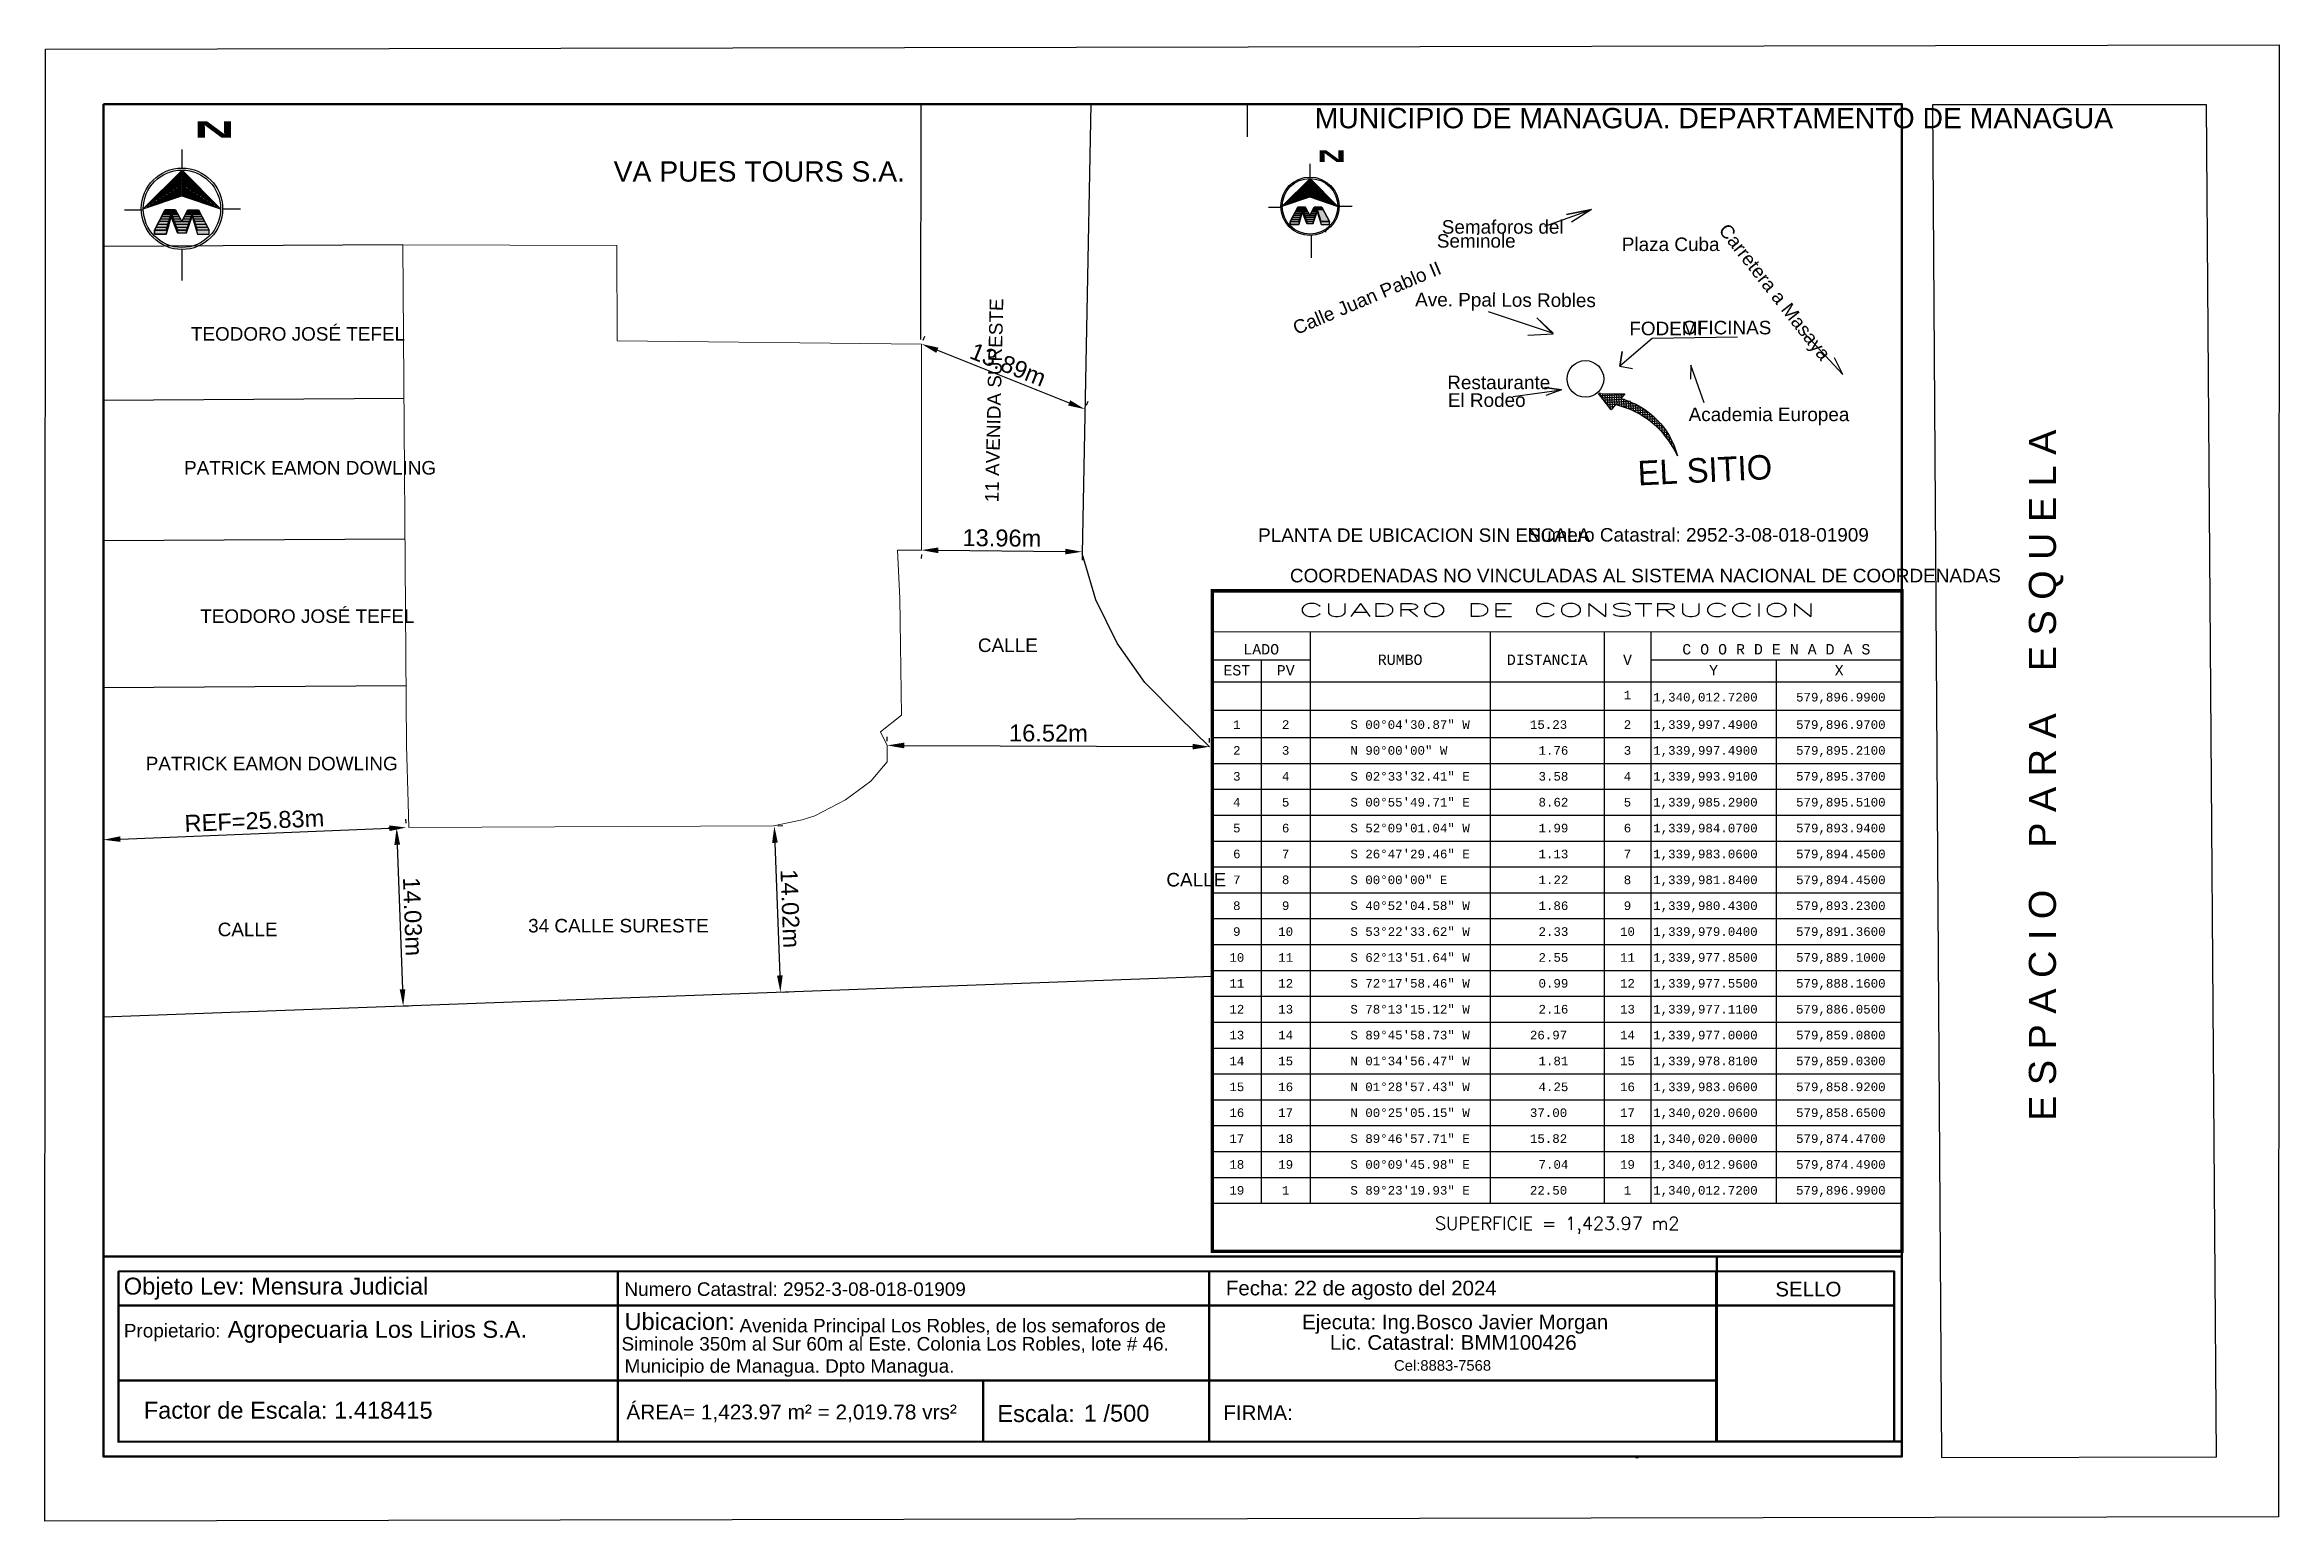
# Model space of a CAD drawing. Header units: millimetres. Extents: x 607619 to 1211550, y 1310734 to 2622648.
# Drawn here: x 609819.4 to 610149.8, y 1310735.2 to 1310953.4 of the extents above; entities that cross this region are included whole.
import ezdxf
from ezdxf.enums import TextEntityAlignment as Align

# ---------------------------------------------------------------- set-up
doc = ezdxf.new("R2010")
doc.units = ezdxf.units.MM
doc.header["$PDMODE"] = 32
doc.header["$PDSIZE"] = 0.3
for name, color, linetype in [('CVL_CUADCON', 1, 'Continuous'), ('CVL_CUADCON_LIN', 8, 'Continuous'), ('CVL_CUADCON_TIT', 1, 'Continuous'), ('CVL_CUADCON_TX', 2, 'Continuous'), ('NORTE', 7, 'Continuous'), ('TEXTOS', 2, 'Continuous')]:
    doc.layers.add(name, color=color, linetype=linetype)
doc.styles.add('HECTOR LOPEZ', font='arial.ttf')
doc.styles.add('HUECA1', font='HUECA1.shx')
doc.styles.add('LOPEZ', font='TCCM____.TTF')
doc.styles.add('MONOTXT4', font='MONOTXT4.shx')
doc.styles.get("Standard").update_dxf_attribs({"font": 'arial.ttf'})
doc.styles.add('Style-ENGINEERING', font='ENGINEERING.shx')
doc.dimstyles.new('ISO-25', dxfattribs={"dimtxt": 2.5, "dimasz": 2.5, "dimexe": 1.25, "dimexo": 0.625, "dimtad": 1, "dimtxsty": 'Standard', "dimcen": 2.5, "dimadec": 0, "dimazin": 0, "dimtfac": 1, "dimtmove": 0, "dimatfit": 3, "dimfxl": 1, "dimarcsym": 0})

msp = doc.modelspace()

# ---------------------------------------------------------------- texts
at = {"color": 7, "lineweight": 50}
for s, p in [(' MUNICIPIO DE MANAGUA. DEPARTAMENTO DE MANAGUA', (610006.014, 1310941.044)), ('VA PUES TOURS S.A.', (609903.546, 1310933.161))]:
    msp.add_text(s, height=3, dxfattribs=at).set_placement(p)
at = {"color": 7, "lineweight": 53}
for s, p in [('Seminole', (610025.249, 1310923.4)), ('Semaforos del', (610025.977, 1310925.465)), ('Plaza Cuba', (610052.596, 1310922.898)), ('TEODORO JOSÉ TEFEL', (609841.054, 1310909.655)), ('FODEMI', (610053.701, 1310910.459)), ('OFICINAS', (610061.505, 1310910.586)), ('Restaurante ', (610026.792, 1310902.487)), ('El Rodeo ', (610026.88, 1310899.871)), ('Academia Europea', (610062.471, 1310897.763)), ('PATRICK EAMON DOWLING', (609840.05, 1310889.87)), ('TEODORO JOSÉ TEFEL', (609842.433, 1310867.942)), ('CALLE', (609957.405, 1310863.644)), ('PATRICK EAMON DOWLING', (609834.375, 1310846.158)), ('CALLE', (609985.263, 1310828.996)), ('CALLE', (609845.018, 1310821.647)), ('34 CALLE SURESTE', (609890.909, 1310822.2))]:
    msp.add_text(s, height=2, dxfattribs=at).set_placement(p)
for s, rotation, p in [('Carretera a Masaya', 308.19226, (610066.797, 1310925.948)), ('Calle Juan Pablo II', 22.88593, (610004.5, 1310910.486)), ('11 AVENIDA SURESTE', 88.63778, (609960.444, 1310885.759)), ('Ave. Ppal Los Robles', 359.71055, (610022.041, 1310914.742))]:
    msp.add_text(s, height=2, rotation=rotation, dxfattribs=at).set_placement(p)
at = {"color": 5, "lineweight": 25, "style": 'LOPEZ'}
msp.add_text('EL SITIO', height=3.6168, rotation=2.76054, dxfattribs=at).set_placement((610055.028, 1310888.254))
msp.add_text('PLANTA DE UBICACION SIN ESCALA', height=2).set_placement((609998.832, 1310879.915))
at = {"color": 7, "lineweight": 50, "style": 'HECTOR LOPEZ'}
for s, height, p in [('Numero Catastral: 2952-3-08-018-01909', 2, (610038.638, 1310879.961)), ('Objeto Lev: Mensura Judicial', 2.5, (609831.129, 1310768.686)), ('Numero Catastral: 2952-3-08-018-01909', 2, (609905.143, 1310768.492)), ('Ubicacion:', 2.5, (609905.154, 1310763.457)), ('Propietario:', 2, (609831.149, 1310762.358)), ('Agropecuaria Los Lirios S.A.', 2.5, (609846.488, 1310762.301)), ('Siminole 350m al Sur 60m al Este. Colonia Los Robles, lote # 46.', 2, (609904.716, 1310760.413)), ('Avenida Principal Los Robles, de los semaforos de ', 2, (609922.155, 1310763.1)), ('Municipio de Managua. Dpto Managua.', 2, (609905.167, 1310757.137)), ('Factor de Escala: 1.418415', 2.5, (609834.084, 1310750.348)), ('ÁREA= 1,423.97 m² = 2,019.78 vrs² ', 2.2, (609905.435, 1310750.23)), ('Escala:', 2.5, (609960.268, 1310749.851)), ('1 /500', 2.5, (609973.05, 1310749.906))]:
    msp.add_text(s, height=height, dxfattribs=at).set_placement(p)
at = {"color": 5}
msp.add_text('COORDENADAS NO VINCULADAS AL SISTEMA NACIONAL DE COORDENADAS', height=2, dxfattribs=at).set_placement((610003.534, 1310873.94))
at = {"color": 18, "lineweight": 25, "true_color": 0x000000, "attachment_point": 1}
for insert, char_height, width in [((609810.482, 1310942.063), 2.41527, 102.41434), ((609985.199, 1310937.794, -0.003), 1.73593, 73.60837)]:
    msp.add_mtext('                            {\\fBaskerville Old Face|b1|i0|c0|p18;\\W2.6;\\T2.05; N}', dxfattribs=dict(at, insert=insert, char_height=char_height, width=width))
at = {"color": 7, "lineweight": 50, "insert": (610112.772, 1310770.215, -17.65), "char_height": 4, "width": 130.54939, "attachment_point": 1, "rotation": 90, "style": 'Style-ENGINEERING'}
msp.add_mtext('\\pi24.14048,t56.88384;{\\fArial|b0|i0|c0|p34;E S P A C I O    P A R A    E S Q U E L A}', dxfattribs=at)
at = {"char_height": 2.16652, "width": 84.89735, "attachment_point": 1, "style": 'Style-ENGINEERING'}
for s, insert in [('{\\fArial|b0|i0|c0|p34;Fecha: 22 de agosto del 2024}', (609994.059, 1310770.732)), ('{\\fArial|b0|i0|c0|p34;SELLO}', (610075.293, 1310770.58)), ('{\\fArial|b0|i0|c0|p34;Ejecuta: Ing.Bosco Javier Morgan}', (610005.327, 1310765.717)), ('{\\fArial|b0|i0|c0|p34;Lic. Catastral: BMM100426}', (610009.428, 1310762.69)), ('{\\fArial|b0|i0|c0|p34;FIRMA:}', (609993.698, 1310752.317))]:
    msp.add_mtext(s, dxfattribs=dict(at, insert=insert))
at = {"color": 5, "insert": (610018.919, 1310758.995), "char_height": 1.56559, "width": 84.89735, "attachment_point": 1, "style": 'Style-ENGINEERING'}
msp.add_mtext('{\\fArial|b0|i0|c0|p34;Cel:8883-7568}', dxfattribs=at)
at = {"layer": 'CVL_CUADCON_TIT', "color": 7, "ltscale": 0.5, "style": 'HUECA1', "width": 1.912579}
msp.add_text('CUADRO DE CONSTRUCCION', height=1.91201, dxfattribs=at).set_placement((610004.817, 1310868.892), (610081.263, 1310868.892), align=Align.FIT)
at = {"layer": 'CVL_CUADCON_TIT', "color": 7, "ltscale": 0.5, "style": 'MONOTXT4'}
for s, height, p in [('EST', 1.5296, (609995.677, 1310860.181)), ('LADO', 1.5296, (609999.285, 1310863.286)), ('PV', 1.5296, (610002.905, 1310860.181)), ('C O O R D E N A D A S', 1.52961, (610075.434, 1310863.286)), ('Y', 1.53, (610066.154, 1310860.181)), ('X', 1.53, (610084.726, 1310860.181))]:
    msp.add_text(s, height=height, dxfattribs=at).set_placement(p, align=Align.CENTER)
at = {"layer": 'CVL_CUADCON_TIT', "color": 7, "ltscale": 0.5}
for s, height, style, p in [('RUMBO', 1.5296, 'MONOTXT4', (610019.82, 1310862.506)), ('DISTANCIA', 1.5296, 'MONOTXT4', (610041.553, 1310862.506)), ('V', 1.53, 'MONOTXT4', (610053.433, 1310862.506)), ('SUPERFICIE = 1,423.97 m2', 1.91201, 'HUECA1', (610043.04, 1310778.904))]:
    msp.add_text(s, height=height, dxfattribs=dict(at, style=style)).set_placement(p, align=Align.MIDDLE)
at = {"layer": 'CVL_CUADCON_TX', "color": 7, "ltscale": 0.5, "style": 'MONOTXT4'}
for s, height, p in [('1', 1.275, (610053.428, 1310856.653)), ('1', 1.275, (609995.677, 1310852.283)), ('2', 1.275, (610002.898, 1310852.283)), ('2', 1.275, (610053.428, 1310852.283)), ('2', 1.275, (609995.677, 1310848.459)), ('3', 1.275, (610002.898, 1310848.459)), ('3', 1.275, (610053.428, 1310848.459)), ('3', 1.275, (609995.677, 1310844.635)), ('4', 1.275, (610002.898, 1310844.635)), ('4', 1.275, (610053.428, 1310844.635)), ('4', 1.275, (609995.677, 1310840.811)), ('5', 1.275, (610002.898, 1310840.811)), ('5', 1.275, (610053.428, 1310840.811)), ('5', 1.275, (609995.677, 1310836.987)), ('6', 1.275, (610002.898, 1310836.987)), ('6', 1.275, (610053.428, 1310836.987)), ('6', 1.275, (609995.677, 1310833.163)), ('7', 1.275, (610002.898, 1310833.163)), ('7', 1.275, (610053.428, 1310833.163)), ('7', 1.275, (609995.677, 1310829.339)), ('8', 1.275, (610002.898, 1310829.339)), ('8', 1.275, (610053.428, 1310829.339)), ('8', 1.275, (609995.677, 1310825.515)), ('9', 1.275, (610002.898, 1310825.515)), ('9', 1.275, (610053.428, 1310825.515)), ('9', 1.275, (609995.677, 1310821.691)), ('10', 1.2747, (610002.898, 1310821.691)), ('10', 1.2747, (610053.428, 1310821.691)), ('10', 1.2747, (609995.677, 1310817.867)), ('11', 1.2747, (610002.898, 1310817.867)), ('11', 1.2747, (610053.428, 1310817.867)), ('11', 1.2747, (609995.677, 1310814.043)), ('12', 1.2747, (610002.898, 1310814.043)), ('12', 1.2747, (610053.428, 1310814.043)), ('12', 1.2747, (609995.677, 1310810.219)), ('13', 1.2747, (610002.898, 1310810.219)), ('13', 1.2747, (610053.428, 1310810.219)), ('13', 1.2747, (609995.677, 1310806.395)), ('14', 1.2747, (610002.898, 1310806.395)), ('14', 1.2747, (610053.428, 1310806.395)), ('14', 1.2747, (609995.677, 1310802.571)), ('15', 1.2747, (610002.898, 1310802.571)), ('15', 1.2747, (610053.428, 1310802.571)), ('15', 1.2747, (609995.677, 1310798.747)), ('16', 1.2747, (610002.898, 1310798.747)), ('16', 1.2747, (610053.428, 1310798.747)), ('16', 1.2747, (609995.677, 1310794.923)), ('17', 1.2747, (610002.898, 1310794.923)), ('17', 1.2747, (610053.428, 1310794.923)), ('17', 1.2747, (609995.677, 1310791.099)), ('18', 1.2747, (610002.898, 1310791.099)), ('18', 1.2747, (610053.428, 1310791.099)), ('18', 1.2747, (609995.677, 1310787.275)), ('19', 1.2747, (610002.898, 1310787.275)), ('19', 1.2747, (610053.428, 1310787.275)), ('19', 1.2747, (609995.677, 1310783.451)), ('1', 1.275, (610002.898, 1310783.451)), ('1', 1.275, (610053.428, 1310783.451))]:
    msp.add_text(s, height=height, dxfattribs=at).set_placement(p, align=Align.CENTER)
for s, height, p in [('1,340,012.7200', 1.27468, (610057.232, 1310856.334)), ('579,896.9900', 1.27468, (610078.353, 1310856.334)), ('S 00%%d04\'30.87" W', 1.27468, (610012.465, 1310852.283)), ('15.23', 1.2747, (610039.004, 1310852.283)), ('1,339,997.4900', 1.27468, (610057.232, 1310852.283)), ('579,896.9700', 1.27468, (610078.353, 1310852.283)), ('N 90%%d00\'00" W', 1.27468, (610012.465, 1310848.459)), ('1.76', 1.2747, (610040.278, 1310848.459)), ('1,339,997.4900', 1.27468, (610057.232, 1310848.459)), ('579,895.2100', 1.27468, (610078.353, 1310848.459)), ('S 02%%d33\'32.41" E', 1.27468, (610012.465, 1310844.635)), ('3.58', 1.2747, (610040.278, 1310844.635)), ('1,339,993.9100', 1.27468, (610057.232, 1310844.635)), ('579,895.3700', 1.27468, (610078.353, 1310844.635)), ('S 00%%d55\'49.71" E', 1.27468, (610012.465, 1310840.811)), ('8.62', 1.2747, (610040.278, 1310840.811)), ('1,339,985.2900', 1.27468, (610057.232, 1310840.811)), ('579,895.5100', 1.27468, (610078.353, 1310840.811)), ('S 52%%d09\'01.04" W', 1.27468, (610012.465, 1310836.987)), ('1.99', 1.2747, (610040.278, 1310836.987)), ('1,339,984.0700', 1.27468, (610057.232, 1310836.987)), ('579,893.9400', 1.27468, (610078.353, 1310836.987)), ('S 26%%d47\'29.46" E', 1.27468, (610012.465, 1310833.163)), ('1.13', 1.2747, (610040.278, 1310833.163)), ('1,339,983.0600', 1.27468, (610057.232, 1310833.163)), ('579,894.4500', 1.27468, (610078.353, 1310833.163)), ('S 00%%d00\'00" E', 1.27468, (610012.465, 1310829.339)), ('1.22', 1.2747, (610040.278, 1310829.339)), ('1,339,981.8400', 1.27468, (610057.232, 1310829.339)), ('579,894.4500', 1.27468, (610078.353, 1310829.339)), ('S 40%%d52\'04.58" W', 1.27468, (610012.465, 1310825.515)), ('1.86', 1.2747, (610040.278, 1310825.515)), ('1,339,980.4300', 1.27468, (610057.232, 1310825.515)), ('579,893.2300', 1.27468, (610078.353, 1310825.515)), ('S 53%%d22\'33.62" W', 1.27468, (610012.465, 1310821.691)), ('2.33', 1.2747, (610040.278, 1310821.691)), ('1,339,979.0400', 1.27468, (610057.232, 1310821.691)), ('579,891.3600', 1.27468, (610078.353, 1310821.691)), ('S 62%%d13\'51.64" W', 1.27468, (610012.465, 1310817.867)), ('2.55', 1.2747, (610040.278, 1310817.867)), ('1,339,977.8500', 1.27468, (610057.232, 1310817.867)), ('579,889.1000', 1.27468, (610078.353, 1310817.867)), ('S 72%%d17\'58.46" W', 1.27468, (610012.465, 1310814.043)), ('0.99', 1.2747, (610040.278, 1310814.043)), ('1,339,977.5500', 1.27468, (610057.232, 1310814.043)), ('579,888.1600', 1.27468, (610078.353, 1310814.043)), ('S 78%%d13\'15.12" W', 1.27468, (610012.465, 1310810.219)), ('2.16', 1.2747, (610040.278, 1310810.219)), ('1,339,977.1100', 1.27468, (610057.232, 1310810.219)), ('579,886.0500', 1.27468, (610078.353, 1310810.219)), ('S 89%%d45\'58.73" W', 1.27468, (610012.465, 1310806.395)), ('26.97', 1.2747, (610039.004, 1310806.395)), ('1,339,977.0000', 1.27468, (610057.232, 1310806.395)), ('579,859.0800', 1.27468, (610078.353, 1310806.395)), ('N 01%%d34\'56.47" W', 1.27468, (610012.465, 1310802.571)), ('1.81', 1.2747, (610040.278, 1310802.571)), ('1,339,978.8100', 1.27468, (610057.232, 1310802.571)), ('579,859.0300', 1.27468, (610078.353, 1310802.571)), ('N 01%%d28\'57.43" W', 1.27468, (610012.465, 1310798.747)), ('4.25', 1.2747, (610040.278, 1310798.747)), ('1,339,983.0600', 1.27468, (610057.232, 1310798.747)), ('579,858.9200', 1.27468, (610078.353, 1310798.747)), ('N 00%%d25\'05.15" W', 1.27468, (610012.465, 1310794.923)), ('37.00', 1.2747, (610039.004, 1310794.923)), ('1,340,020.0600', 1.27468, (610057.232, 1310794.923)), ('579,858.6500', 1.27468, (610078.353, 1310794.923)), ('S 89%%d46\'57.71" E', 1.27468, (610012.465, 1310791.099)), ('15.82', 1.2747, (610039.004, 1310791.099)), ('1,340,020.0000', 1.27468, (610057.232, 1310791.099)), ('579,874.4700', 1.27468, (610078.353, 1310791.099)), ('S 00%%d09\'45.98" E', 1.27468, (610012.465, 1310787.275)), ('7.04', 1.2747, (610040.278, 1310787.275)), ('1,340,012.9600', 1.27468, (610057.232, 1310787.275)), ('579,874.4900', 1.27468, (610078.353, 1310787.275)), ('S 89%%d23\'19.93" E', 1.27468, (610012.465, 1310783.451)), ('22.50', 1.2747, (610039.004, 1310783.451)), ('1,340,012.7200', 1.27468, (610057.232, 1310783.451)), ('579,896.9900', 1.27468, (610078.353, 1310783.451))]:
    msp.add_text(s, height=height, dxfattribs=at).set_placement(p)

# ---------------------------------------------------------------- blocks, each defined once
blk = doc.blocks.new('*D94')
at = {"color": 0, "lineweight": -2, "transparency": 16777216}
for p, q in [((609951.54, 1310878.67), (609970.32, 1310878.48)), ((609949.04, 1310878.07), (609949.03, 1310877.45)), ((609972.81, 1310877.84), (609972.8, 1310877.21))]:
    blk.add_line(p, q, dxfattribs=at)
at = {"color": 0, "lineweight": 40, "transparency": 16777216}
for points in [[(609951.55, 1310879.09), (609951.54, 1310878.25), (609949.04, 1310878.7)], [(609970.32, 1310878.9), (609970.31, 1310878.07), (609972.81, 1310878.46)]]:
    blk.add_solid(points, dxfattribs=at)
at = {"layer": 'Defpoints', "color": 0, "lineweight": 40, "transparency": 16777216}
for p in [(609949.04, 1310878.7), (609972.81, 1310878.46), (609972.81, 1310878.46)]:
    blk.add_point(p, dxfattribs=at)
at = {"color": 0, "transparency": 16777216, "insert": (609960.95, 1310880.48), "char_height": 2.5, "attachment_point": 5, "rotation": 359.4292}
blk.add_mtext('13.96m', dxfattribs=at)
blk = doc.blocks.new('*D95')
at = {"color": 0, "lineweight": -2, "transparency": 16777216}
for p, q in [((609944.01, 1310850.46), (609944.01, 1310851.09)), ((609946.5, 1310849.83), (609989.13, 1310849.66)), ((609991.63, 1310850.28), (609991.64, 1310850.9))]:
    blk.add_line(p, q, dxfattribs=at)
at = {"color": 0, "lineweight": 40, "transparency": 16777216}
for points in [[(609946.51, 1310850.25), (609946.5, 1310849.41), (609944, 1310849.84)], [(609989.13, 1310850.08), (609989.13, 1310849.24), (609991.63, 1310849.65)]]:
    blk.add_solid(points, dxfattribs=at)
at = {"layer": 'Defpoints', "color": 0, "lineweight": 40, "transparency": 16777216}
for p in [(609944, 1310849.84), (609991.63, 1310849.65), (609991.63, 1310849.65)]:
    blk.add_point(p, dxfattribs=at)
at = {"color": 0, "transparency": 16777216, "insert": (609967.83, 1310851.65), "char_height": 2.5, "attachment_point": 5, "rotation": 359.7729}
blk.add_mtext('16.52m', dxfattribs=at)
blk = doc.blocks.new('*D96')
at = {"color": 0, "lineweight": -2, "transparency": 16777216}
for p, q in [((609927.4, 1310835.45), (609928.12, 1310815.85)), ((609927.83, 1310837.96), (609928.56, 1310837.99)), ((609928.73, 1310813.37), (609929.46, 1310813.4))]:
    blk.add_line(p, q, dxfattribs=at)
at = {"color": 0, "lineweight": 40, "transparency": 16777216}
for points in [[(609927.82, 1310835.46), (609926.98, 1310835.43), (609927.31, 1310837.94)], [(609928.54, 1310815.86), (609927.7, 1310815.83), (609928.21, 1310813.35)]]:
    blk.add_solid(points, dxfattribs=at)
at = {"layer": 'Defpoints', "color": 0, "lineweight": 40, "transparency": 16777216}
for p in [(609927.2, 1310837.94), (609928.11, 1310813.35), (609928.21, 1310813.35)]:
    blk.add_point(p, dxfattribs=at)
at = {"color": 0, "transparency": 16777216, "insert": (609929.66, 1310825.72), "char_height": 2.5, "attachment_point": 5, "rotation": 272.1067}
blk.add_mtext('14.02m', dxfattribs=at)
blk = doc.blocks.new('*D92')
at = {"color": 0, "lineweight": -2, "transparency": 16777216}
for p, q in [((609872.27, 1310837.68), (609870.22, 1310837.61)), ((609871.56, 1310835.15), (609872.35, 1310813.8)), ((609873.24, 1310811.33), (609871.19, 1310811.25))]:
    blk.add_line(p, q, dxfattribs=at)
at = {"color": 0, "lineweight": 40, "transparency": 16777216}
for points in [[(609871.98, 1310835.17), (609871.14, 1310835.14), (609871.47, 1310837.65)], [(609872.76, 1310813.81), (609871.93, 1310813.78), (609872.44, 1310811.3)]]:
    blk.add_solid(points, dxfattribs=at)
at = {"layer": 'Defpoints', "color": 0, "lineweight": 40, "transparency": 16777216}
for p in [(609872.9, 1310837.7), (609872.44, 1310811.3), (609873.87, 1310811.35)]:
    blk.add_point(p, dxfattribs=at)
at = {"color": 0, "transparency": 16777216, "insert": (609873.85, 1310824.54), "char_height": 2.5, "attachment_point": 5, "rotation": 272.1067}
blk.add_mtext('14.03m', dxfattribs=at)
blk = doc.blocks.new('*D93')
at = {"color": 0, "lineweight": -2, "transparency": 16777216}
for p, q in [((609872.87, 1310838.33), (609872.85, 1310838.95)), ((609828.11, 1310836.52), (609828.08, 1310837.15)), ((609830.63, 1310836), (609870.4, 1310837.6))]:
    blk.add_line(p, q, dxfattribs=at)
at = {"color": 0, "lineweight": 40, "transparency": 16777216}
for points in [[(609830.61, 1310836.41), (609830.65, 1310835.58), (609828.13, 1310835.9)], [(609870.38, 1310838.02), (609870.42, 1310837.19), (609872.9, 1310837.7)]]:
    blk.add_solid(points, dxfattribs=at)
at = {"layer": 'Defpoints', "color": 0, "lineweight": 40, "transparency": 16777216}
for p in [(609828.13, 1310835.9), (609872.9, 1310837.7), (609872.9, 1310837.7)]:
    blk.add_point(p, dxfattribs=at)
at = {"color": 0, "transparency": 16777216, "insert": (609850.44, 1310838.7), "char_height": 2.5, "attachment_point": 5, "rotation": 2.3133}
blk.add_mtext('REF=25.83m', dxfattribs=at)
blk = doc.blocks.new('*D97')
at = {"color": 0, "lineweight": -2, "transparency": 16777216}
for p, q in [((609949.32, 1310909.74), (609949.55, 1310910.32)), ((609951.41, 1310908.23), (609970.89, 1310900.46)), ((609973.45, 1310900.11), (609973.68, 1310900.69))]:
    blk.add_line(p, q, dxfattribs=at)
at = {"color": 0, "lineweight": 40, "transparency": 16777216}
for points in [[(609951.56, 1310908.62), (609951.25, 1310907.85), (609949.08, 1310909.16)], [(609971.05, 1310900.84), (609970.74, 1310900.07), (609973.22, 1310899.53)]]:
    blk.add_solid(points, dxfattribs=at)
at = {"layer": 'Defpoints', "color": 0, "lineweight": 40, "transparency": 16777216}
for p in [(609949.08, 1310909.16), (609973.22, 1310899.53), (609973.22, 1310899.53)]:
    blk.add_point(p, dxfattribs=at)
at = {"color": 0, "transparency": 16777216, "insert": (609961.86, 1310906.11), "char_height": 2.5, "attachment_point": 5, "rotation": 338.2473}
blk.add_mtext('13.89m', dxfattribs=at)

# ---------------------------------------------------------------- dimensions: what is measured, and where the dimension line sits
at = {"color": 18, "true_color": 0x000000}
for p1, p2, distance, text, picture, middle in [((609949.084, 1310909.16), (609973.217, 1310899.53), 0, '13.89m', '*D97', (609961.855, 1310906.112)), ((609949.044, 1310878.7), (609972.815, 1310878.463), -0.004, '13.96m', '*D94', (609960.948, 1310880.479)), ((609944.004, 1310849.84), (609991.632, 1310849.651), 0, '16.52m', '*D95', (609967.825, 1310851.647)), ((609828.131, 1310835.896), (609872.898, 1310837.705), 0, 'REF=25.83m', '*D93', (609850.438, 1310838.701)), ((609872.898, 1310837.705), (609873.867, 1310811.35), -1.431, '14.03m', '*D92', (609873.854, 1310824.545)), ((609927.204, 1310837.94), (609928.108, 1310813.346), 0.105, '14.02m', '*D96', (609929.661, 1310825.716))]:
    dim = msp.add_aligned_dim(p1=p1, p2=p2, distance=distance, text=text, dimstyle='ISO-25', override={"dimfxl": 0.18}, dxfattribs=at)
    dim.commit()
    dim.dimension.update_dxf_attribs({"geometry": picture, "text_midpoint": middle})

# ---------------------------------------------------------------- hatches: boundary and pattern name
h = msp.add_hatch()
h.set_pattern_fill('ANGLE', scale=0.048905, angle=92.34974)
h.set_pattern_definition([(92.34974, (610128.45433, 1310817.55294), (-0.3413131, -0.0140054), [0.2484366, -0.0931637]), (182.34974, (610128.45433, 1310817.55294), (0.0140054, -0.3413131), [0.2484366, -0.0931637])])
edge = h.paths.add_edge_path()
edge.add_arc((610048.445, 1310886.993), 13.617, 24.50996, 76.28454)
edge.add_line((610051.674, 1310900.222), (610051.021, 1310899.454))
edge.add_line((610051.021, 1310899.454), (610049.149, 1310901.844))
edge.add_line((610049.149, 1310901.844), (610053.061, 1310901.797))
edge.add_line((610053.061, 1310901.797), (610052.461, 1310901.138))
edge.add_arc((610049.204, 1310889.552), 12.035, 14.87824, 74.29625, ccw=False)
at = {"layer": 'TEXTOS', "true_color": 0x000000}
h = msp.add_hatch(color=18, dxfattribs=at)
h.dxf.hatch_style = 1
h.paths.add_polyline_path([(609839.734, 1310931.061), (609845.441, 1310929.121), (609839.742, 1310934.86), (609834.014, 1310929.141)])
h = msp.add_hatch(color=18, dxfattribs=at)
h.dxf.hatch_style = 1
h.paths.add_polyline_path([(610006.494, 1310930.892), (610010.596, 1310929.497), (610006.5, 1310933.622), (610002.383, 1310929.512)])
h = msp.add_hatch(color=18, dxfattribs=at)
h.dxf.hatch_style = 1
h.paths.add_polyline_path([(609835.658, 1310925.966), (609837.413, 1310925.966), (609838.175, 1310928.401), (609839.041, 1310925.966), (609840.372, 1310925.966), (609841.239, 1310928.401), (609842.001, 1310925.966), (609843.756, 1310925.966), (609842.193, 1310928.922), (609840.65, 1310928.975), (609839.723, 1310927.263), (609838.792, 1310928.922), (609837.221, 1310928.922)])
h = msp.add_hatch(color=18, dxfattribs=at)
h.dxf.hatch_style = 1
h.paths.add_polyline_path([(609838.129, 1310927.987), (609839.076, 1310925.614), (609839.052, 1310925.966), (609839.041, 1310925.966), (609838.175, 1310928.401), (609837.491, 1310926.217), (609837.423, 1310925.986), (609837.419, 1310925.986), (609837.413, 1310925.966), (609835.668, 1310925.966), (609835.668, 1310925.375), (609837.408, 1310925.375)])
h.paths.add_polyline_path([(609840.383, 1310925.986), (609840.379, 1310925.986), (609840.372, 1310925.966), (609839.733, 1310925.966), (609839.733, 1310925.614), (609840.39, 1310925.614)])
h.paths.add_polyline_path([(609839.733, 1310925.966), (609839.052, 1310925.966), (609839.076, 1310925.614), (609839.733, 1310925.614)])
h.paths.add_polyline_path([(609841.242, 1310927.987), (609842.026, 1310925.375), (609843.766, 1310925.375), (609843.766, 1310925.966), (609842.001, 1310925.966), (609841.24, 1310928.396), (609840.383, 1310925.986), (609840.39, 1310925.614)])
h = msp.add_hatch(color=18, dxfattribs=at)
h.dxf.hatch_style = 1
h.paths.add_polyline_path([(610003.565, 1310927.23), (610004.826, 1310927.23), (610005.374, 1310928.98), (610005.996, 1310927.23), (610006.953, 1310927.23), (610007.576, 1310928.98), (610008.124, 1310927.23), (610009.385, 1310927.23), (610008.261, 1310929.354), (610007.153, 1310929.393), (610006.487, 1310928.162), (610005.817, 1310929.354), (610004.688, 1310929.354)])
h = msp.add_hatch(color=18, dxfattribs=at)
h.dxf.hatch_style = 1
h.paths.add_polyline_path([(610005.341, 1310928.682), (610006.021, 1310926.977), (610006.004, 1310927.23), (610005.996, 1310927.23), (610005.374, 1310928.98), (610004.882, 1310927.41), (610004.833, 1310927.244), (610004.83, 1310927.244), (610004.826, 1310927.23), (610003.572, 1310927.23), (610003.572, 1310926.805), (610004.823, 1310926.805)])
h.paths.add_polyline_path([(610006.96, 1310927.244), (610006.958, 1310927.244), (610006.953, 1310927.23), (610006.494, 1310927.23), (610006.494, 1310926.977), (610006.966, 1310926.977)])
h.paths.add_polyline_path([(610006.494, 1310927.23), (610006.004, 1310927.23), (610006.021, 1310926.977), (610006.494, 1310926.977)])
h.paths.add_polyline_path([(610007.578, 1310928.682), (610008.141, 1310926.805), (610009.392, 1310926.805), (610009.392, 1310927.23), (610008.124, 1310927.23), (610007.577, 1310928.977), (610006.96, 1310927.244), (610006.966, 1310926.977)])

# ---------------------------------------------------------------- linework, layer by layer
at = {"color": 1}
for p, q in [((609948.976, 1310909.805), (609949.034, 1310944.627)), ((609974.077, 1310944.627), (609972.81, 1310878.19)), ((609974.848, 1310871.354), (609972.81, 1310878.19)), ((609977.968, 1310864.94), (609974.848, 1310871.354)), ((609982.092, 1310859.12), (609977.968, 1310864.94)), ((609987.108, 1310854.048), (609982.092, 1310859.12)), ((609991.632, 1310849.651), (609987.108, 1310854.048)), ((609992.07, 1310815.698), (609828.131, 1310809.668))]:
    msp.add_line(p, q, dxfattribs=at)
at = {"color": 18, "true_color": 0x000000}
for p, q in [((609838.129, 1310927.987), (609837.408, 1310925.375)), ((609840.624, 1310928.994), (609842.175, 1310928.994)), ((610005.341, 1310928.682, -0.005), (610004.823, 1310926.805, -0.005)), ((610005.654, 1310928.154, -0.005), (610007.273, 1310928.154, -0.005)), ((610007.134, 1310929.407, -0.005), (610008.249, 1310929.407, -0.005)), ((609838.565, 1310927.251), (609840.817, 1310927.251)), ((610008.771, 1310925.965, -0.009), (610008.777, 1310925.697, -0.009))]:
    msp.add_line(p, q, dxfattribs=at)
at = {"lineweight": 50}
for p, q in [((609904.187, 1310772.097), (609904.187, 1310746.932)), ((609991.589, 1310772.111), (609991.589, 1310746.945)), ((610066.552, 1310772.109), (610066.552, 1310746.944)), ((609830.346, 1310767.076), (610001.495, 1310767.076)), ((610001.495, 1310767.076), (610092.845, 1310767.076)), ((609830.399, 1310755.984), (609927.129, 1310755.984)), ((609927.129, 1310755.984), (610066.605, 1310755.984)), ((609958.204, 1310755.768), (609958.204, 1310746.944))]:
    msp.add_line(p, q, dxfattribs=at)
at = {"color": 4}
msp.add_lwpolyline([(609819.574, 1310952.732), (610149.792, 1310953.391), (610149.66, 1310735.84), (609819.442, 1310735.181)], close=True, dxfattribs=at)
at = {"color": 7, "lineweight": 53}
for points in [[(609828.131, 1310944.627), (610094.01, 1310944.627), (610094.01, 1310744.744), (609828.131, 1310744.744)], [(610066.631, 1310774.309), (610094.01, 1310774.309), (610094.01, 1310746.961), (610066.631, 1310746.961)]]:
    msp.add_lwpolyline(points, close=True, dxfattribs=at)
at = {"color": 7}
for points in [[(609997.238, 1310939.753), (609997.248, 1310944.627)], [(610099.839, 1310744.597), (610140.53, 1310744.685), (610139.047, 1310944.502), (610098.547, 1310944.502), (610099.839, 1310744.597)]]:
    msp.add_lwpolyline(points, dxfattribs=at)
at = {"color": 18, "true_color": 0x000000}
for points in [[(609838.773, 1310928.994), (609837.259, 1310928.994), (609835.668, 1310925.986), (609837.423, 1310925.986), (609838.162, 1310928.484), (609839.051, 1310925.986), (609840.383, 1310925.986)], [(609838.143, 1310928.42), (609837.423, 1310925.986), (609835.668, 1310925.986), (609837.259, 1310928.994), (609838.773, 1310928.994), (609839.717, 1310927.251), (609840.624, 1310928.994), (609842.175, 1310928.994), (609843.766, 1310925.986), (609842.011, 1310925.986), (609841.249, 1310928.42), (609840.383, 1310925.986), (609839.051, 1310925.986), (609838.162, 1310928.484)], [(609837.423, 1310925.986), (609835.668, 1310925.986), (609835.668, 1310925.375), (609837.408, 1310925.375), (609838.129, 1310927.987), (609839.076, 1310925.614), (609840.39, 1310925.614), (609840.383, 1310925.986), (609839.051, 1310925.986), (609838.162, 1310928.484), (609837.423, 1310925.986), (609835.668, 1310925.986)], [(609839.076, 1310925.614), (609838.129, 1310927.987), (609837.408, 1310925.375), (609835.668, 1310925.375), (609835.668, 1310925.986), (609837.423, 1310925.986), (609838.162, 1310928.484), (609839.051, 1310925.986), (609839.076, 1310925.614)], [(609841.249, 1310928.42), (609840.383, 1310925.986), (609839.051, 1310925.986)], [(609839.717, 1310927.251), (609840.624, 1310928.994)], [(609840.39, 1310925.614), (609841.242, 1310927.987), (609842.026, 1310925.375), (609843.766, 1310925.375), (609843.766, 1310925.986), (609842.011, 1310925.986), (609841.249, 1310928.42), (609840.383, 1310925.986), (609840.39, 1310925.614)], [(609840.66, 1310928.994), (609842.175, 1310928.994), (609843.766, 1310925.986), (609842.011, 1310925.986)], [(610041.222, 1310926.572), (610048.116, 1310929.019), (610044.405, 1310928.295), (610048.116, 1310929.019), (610045.16, 1310927.181)], [(610032.811, 1310913.966), (610042.443, 1310910.778), (610040.006, 1310913.024), (610042.449, 1310910.626), (610038.675, 1310910.402)], [(610069.686, 1310910.151), (610057.099, 1310909.968), (610052.31, 1310905.872), (610052.663, 1310908.077), (610052.31, 1310905.872), (610054.197, 1310905.533)], [(610079.442, 1310910.899), (610085.249, 1310904.665), (610084.039, 1310907.13)], [(610064.767, 1310900.449), (610062.795, 1310906.038), (610062.767, 1310903.964)], [(610036.489, 1310901.414), (610043.679, 1310902.38), (610041.169, 1310902.746), (610043.679, 1310902.38), (610041.378, 1310901.545)]]:
    msp.add_lwpolyline(points, dxfattribs=at)
at = {"color": 18, "true_color": 0x000000, "elevation": -0.005}
for points in [[(610005.804, 1310929.407), (610004.715, 1310929.407), (610003.572, 1310927.244), (610004.833, 1310927.244), (610005.365, 1310929.04), (610006.004, 1310927.244), (610006.96, 1310927.244)], [(610005.351, 1310928.994), (610004.833, 1310927.244), (610003.572, 1310927.244), (610004.715, 1310929.407), (610005.804, 1310929.407), (610006.482, 1310928.154), (610007.134, 1310929.407), (610008.249, 1310929.407), (610009.392, 1310927.244), (610008.131, 1310927.244), (610007.583, 1310928.994), (610006.96, 1310927.244), (610006.004, 1310927.244), (610005.365, 1310929.04)], [(610004.833, 1310927.244), (610003.572, 1310927.244), (610003.572, 1310926.805), (610004.823, 1310926.805), (610005.341, 1310928.682), (610006.021, 1310926.977), (610006.966, 1310926.977), (610006.96, 1310927.244), (610006.004, 1310927.244), (610005.365, 1310929.04), (610004.833, 1310927.244), (610003.572, 1310927.244)], [(610006.021, 1310926.977), (610005.341, 1310928.682), (610004.823, 1310926.805), (610003.572, 1310926.805), (610003.572, 1310927.244), (610004.833, 1310927.244), (610005.365, 1310929.04), (610006.004, 1310927.244), (610006.021, 1310926.977)], [(610007.583, 1310928.994), (610006.96, 1310927.244), (610006.004, 1310927.244)], [(610006.482, 1310928.154), (610007.134, 1310929.407)], [(610006.966, 1310926.977), (610007.578, 1310928.682), (610008.141, 1310926.805), (610009.392, 1310926.805), (610009.392, 1310927.244), (610008.131, 1310927.244), (610007.583, 1310928.994), (610006.96, 1310927.244), (610006.966, 1310926.977)], [(610007.16, 1310929.407), (610008.249, 1310929.407), (610009.392, 1310927.244), (610008.131, 1310927.244)]]:
    msp.add_lwpolyline(points, dxfattribs=at)
at = {"color": 1}
for points in [[(609872.404, 1310923.84), (609828.131, 1310923.561)], [(609872.57, 1310901.094), (609828.131, 1310900.814)], [(609872.721, 1310880.342), (609828.131, 1310880.061)], [(609872.88, 1310858.639), (609828.131, 1310858.357)]]:
    msp.add_lwpolyline(points, dxfattribs=at)
at = {"color": 7}
msp.add_lwpolyline([(610060.832, 1310892.62, 0.2298324), (610051.671, 1310900.2), (610051.018, 1310899.433), (610049.146, 1310901.823), (610053.058, 1310901.775), (610052.458, 1310901.116, -0.2652293), (610060.832, 1310892.62, 60.5978344)], format="xyb", dxfattribs=at)
at = {"lineweight": 50}
for points in [[(610094.01, 1310744.744), (609828.131, 1310744.744), (609828.131, 1310774.309), (610094.01, 1310774.309)], [(610092.845, 1310746.961), (609830.346, 1310746.921), (609830.346, 1310772.086), (610092.845, 1310772.126)]]:
    msp.add_lwpolyline(points, close=True, dxfattribs=at)
at = {"color": 18, "true_color": 0x000000}
msp.add_circle((610047.207, 1310903.996), 2.711, dxfattribs=at)
msp.add_circle((610054.843, 1310744.683), 0.165)
at = {"layer": 'CVL_CUADCON', "color": 7, "linetype": 'Continuous', "const_width": 0.51, "flags": 128}
msp.add_lwpolyline([(609992.07, 1310872.678), (610094.01, 1310872.678), (610094.01, 1310775.08), (609992.07, 1310775.08)], close=True, dxfattribs=at)
at = {"layer": 'CVL_CUADCON', "color": 7, "linetype": 'Continuous', "const_width": 0.191, "flags": 128}
for points in [[(609992.07, 1310866.625), (610094.01, 1310866.625)], [(609992.07, 1310859.208), (610094.01, 1310859.208)], [(609992.07, 1310782.176), (610094.01, 1310782.176)]]:
    msp.add_lwpolyline(points, dxfattribs=at)
at = {"layer": 'CVL_CUADCON_LIN', "color": 7, "linetype": 'Continuous', "ltscale": 0.5}
for p, q in [((610006.511, 1310866.625), (610006.511, 1310782.176)), ((610033.115, 1310866.625), (610033.115, 1310782.176)), ((610049.995, 1310866.625), (610049.995, 1310782.176)), ((610056.861, 1310866.625), (610056.861, 1310782.176)), ((609992.07, 1310862.51), (610006.511, 1310862.51)), ((609999.285, 1310862.51), (609999.285, 1310782.176)), ((610056.861, 1310862.51), (610094.01, 1310862.51)), ((610075.435, 1310862.51), (610075.435, 1310782.176)), ((609992.07, 1310855.059), (610094.01, 1310855.059)), ((609992.07, 1310851.008), (610094.01, 1310851.008)), ((609992.07, 1310847.184), (610094.01, 1310847.184)), ((609992.07, 1310843.36), (610094.01, 1310843.36)), ((609992.07, 1310839.536), (610094.01, 1310839.536)), ((609992.07, 1310835.712), (610094.01, 1310835.712)), ((609992.07, 1310831.888), (610094.01, 1310831.888)), ((609992.07, 1310828.064), (610094.01, 1310828.064)), ((609992.07, 1310824.24), (610094.01, 1310824.24)), ((609992.07, 1310820.416), (610094.01, 1310820.416)), ((609992.07, 1310816.592), (610094.01, 1310816.592)), ((609992.07, 1310812.768), (610094.01, 1310812.768)), ((609992.07, 1310808.944), (610094.01, 1310808.944)), ((609992.07, 1310805.12), (610094.01, 1310805.12)), ((609992.07, 1310801.296), (610094.01, 1310801.296)), ((609992.07, 1310797.472), (610094.01, 1310797.472)), ((609992.07, 1310793.648), (610094.01, 1310793.648)), ((609992.07, 1310789.824), (610094.01, 1310789.824)), ((609992.07, 1310786), (610094.01, 1310786)), ((609992.07, 1310782.176), (610094.01, 1310782.176))]:
    msp.add_line(p, q, dxfattribs=at)
at = {"layer": 'CVL_CUADCON_TIT', "color": 18, "lineweight": 20, "ltscale": 0.5, "true_color": 0x000000, "flags": 128}
msp.add_lwpolyline([(609949.084, 1310909.16), (609949.044, 1310878.7), (609945.524, 1310878.7), (609945.844, 1310871.54), (609946.124, 1310854.3), (609942.984, 1310851.86), (609944.004, 1310849.84), (609944.004, 1310847.4), (609941.564, 1310844.58), (609937.824, 1310841.8), (609933.304, 1310839.42), (609931.424, 1310838.82), (609927.204, 1310837.94), (609873.264, 1310837.72), (609873.164, 1310841.34), (609872.944, 1310849.84), (609872.404, 1310923.84), (609904.044, 1310923.72), (609904.084, 1310909.64)], close=True, dxfattribs=at)
at = {"layer": 'NORTE', "color": 18, "true_color": 0x000000}
for p, q in [((609839.733, 1310937.893, -0.006), (609839.733, 1310935.154, -0.001)), ((610006.494, 1310935.802, -0.009), (610006.494, 1310933.834, -0.006)), ((609831.222, 1310928.988, 0.006), (609833.871, 1310928.988, 0.006)), ((609835.668, 1310925.986), (609837.259, 1310928.994)), ((609838.008, 1310927.964), (609836.714, 1310927.964)), ((609838.086, 1310928.225), (609836.852, 1310928.225)), ((609838.143, 1310928.42), (609836.955, 1310928.42)), ((609838.997, 1310928.583), (609837.041, 1310928.583)), ((609838.926, 1310928.713), (609837.11, 1310928.713)), ((609838.873, 1310928.811), (609837.162, 1310928.811)), ((609838.802, 1310928.941), (609837.231, 1310928.941)), ((609837.259, 1310928.994), (609838.773, 1310928.994)), ((609839.086, 1310928.42), (609838.185, 1310928.42)), ((609839.192, 1310928.225), (609838.254, 1310928.225)), ((609839.333, 1310927.964), (609838.347, 1310927.964)), ((609841.087, 1310927.964), (609840.085, 1310927.964)), ((609841.179, 1310928.225), (609840.222, 1310928.225)), ((609842.478, 1310928.42), (609840.324, 1310928.42)), ((609842.392, 1310928.583), (609840.409, 1310928.583)), ((609842.323, 1310928.713), (609840.477, 1310928.713)), ((609842.272, 1310928.811), (609840.528, 1310928.811)), ((609842.203, 1310928.941), (609840.596, 1310928.941)), ((609842.582, 1310928.225), (609841.31, 1310928.225)), ((609842.719, 1310927.964), (609841.392, 1310927.964)), ((609845.746, 1310929.14), (609848.396, 1310929.14)), ((610003.572, 1310927.244, -0.005), (610004.715, 1310929.407, -0.005)), ((610005.008, 1310927.834, -0.005), (610003.884, 1310927.834, -0.005)), ((610005.102, 1310928.154, -0.005), (610004.053, 1310928.154, -0.005)), ((610005.102, 1310928.154, -0.005), (610004.053, 1310928.154, -0.005)), ((610005.178, 1310928.409, -0.005), (610004.188, 1310928.409, -0.005)), ((610005.178, 1310928.409, -0.005), (610004.188, 1310928.409, -0.005)), ((610005.254, 1310928.666, -0.005), (610004.324, 1310928.666, -0.005)), ((610005.31, 1310928.854, -0.005), (610004.423, 1310928.854, -0.005)), ((610005.351, 1310928.994, -0.005), (610004.497, 1310928.994, -0.005)), ((610005.965, 1310929.111, -0.005), (610004.559, 1310929.111, -0.005)), ((610005.914, 1310929.205, -0.005), (610004.609, 1310929.205, -0.005)), ((610005.875, 1310929.275, -0.005), (610004.646, 1310929.275, -0.005)), ((610005.825, 1310929.369, -0.005), (610004.695, 1310929.369, -0.005)), ((610004.715, 1310929.407, -0.005), (610005.804, 1310929.407, -0.005)), ((610006.028, 1310928.994, -0.005), (610005.381, 1310928.994, -0.005)), ((610006.105, 1310928.854, -0.005), (610005.431, 1310928.854, -0.005)), ((610006.206, 1310928.666, -0.005), (610005.497, 1310928.666, -0.005)), ((610006.346, 1310928.409, -0.005), (610005.589, 1310928.409, -0.005)), ((610007.284, 1310928.154, -0.005), (610005.68, 1310928.154, -0.005)), ((610007.17, 1310927.834, -0.005), (610005.794, 1310927.834, -0.005)), ((610007.375, 1310928.409, -0.005), (610006.612, 1310928.409, -0.005)), ((610007.466, 1310928.666, -0.005), (610006.747, 1310928.666, -0.005)), ((610007.533, 1310928.854, -0.005), (610006.845, 1310928.854, -0.005)), ((610008.467, 1310928.994, -0.005), (610006.918, 1310928.994, -0.005)), ((610008.405, 1310929.111, -0.005), (610006.979, 1310929.111, -0.005)), ((610008.355, 1310929.205, -0.005), (610007.028, 1310929.205, -0.005)), ((610008.318, 1310929.275, -0.005), (610007.065, 1310929.275, -0.005)), ((610008.269, 1310929.369, -0.005), (610007.114, 1310929.369, -0.005)), ((610010.816, 1310929.512, -0.005), (610012.72, 1310929.511, -0.005)), ((609837.546, 1310926.402), (609835.888, 1310926.402)), ((609837.666, 1310926.807), (609836.102, 1310926.807)), ((609837.797, 1310927.251), (609836.337, 1310927.251)), ((609837.797, 1310927.251), (609836.337, 1310927.251)), ((609837.902, 1310927.606), (609836.525, 1310927.606)), ((609837.902, 1310927.606), (609836.525, 1310927.606)), ((609839.528, 1310927.606), (609838.475, 1310927.606)), ((609840.833, 1310927.251), (609838.601, 1310927.251)), ((609840.675, 1310926.807), (609838.759, 1310926.807)), ((609840.531, 1310926.402), (609838.903, 1310926.402)), ((609840.959, 1310927.606), (609839.898, 1310927.606)), ((609842.909, 1310927.606), (609841.504, 1310927.606)), ((609843.097, 1310927.251), (609841.615, 1310927.251)), ((609843.332, 1310926.807), (609841.754, 1310926.807)), ((609843.546, 1310926.402), (609841.881, 1310926.402)), ((610004.922, 1310927.543, -0.005), (610003.73, 1310927.543, -0.005)), ((610007.067, 1310927.543, -0.005), (610005.897, 1310927.543, -0.005)), ((610006.65, 1310925.169, -0.012), (610006.65, 1310921.892, -0.007)), ((609839.733, 1310923.127), (609839.733, 1310918.568, 0.007))]:
    msp.add_line(p, q, dxfattribs=at)
at = {"layer": 'NORTE', "color": 0}
msp.add_line((610000.376, 1310929.402, -0.001), (610002.28, 1310929.402, -0.001), dxfattribs=at)
at = {"layer": 'NORTE', "color": 18, "true_color": 0x000000}
for centre, radius in [((609839.733, 1310929.141), 5.719), ((610006.493, 1310929.512, -0.005), 4.11)]:
    msp.add_circle(centre, radius, dxfattribs=at)
at = {"layer": 'TEXTOS', "color": 18, "true_color": 0x000000}
for points, elevation in [([(609839.742, 1310934.86), (609834.014, 1310929.141), (609839.734, 1310931.061), (609845.441, 1310929.121), (609839.742, 1310934.86)], 0.006), ([(610006.5, 1310933.622), (610002.383, 1310929.512), (610006.494, 1310930.892), (610010.596, 1310929.497), (610006.5, 1310933.622)], -0.001), ([(609835.658, 1310925.966), (609837.221, 1310928.922), (609838.792, 1310928.922), (609839.723, 1310927.263), (609840.65, 1310928.975), (609842.193, 1310928.922), (609843.756, 1310925.966), (609842.001, 1310925.966), (609841.239, 1310928.401), (609840.372, 1310925.966), (609839.041, 1310925.966), (609838.175, 1310928.401), (609837.413, 1310925.966), (609835.658, 1310925.966)], 0.006), ([(610003.565, 1310927.23), (610004.688, 1310929.354), (610005.817, 1310929.354), (610006.487, 1310928.162), (610007.153, 1310929.393), (610008.261, 1310929.354), (610009.385, 1310927.23), (610008.124, 1310927.23), (610007.576, 1310928.98), (610006.953, 1310927.23), (610005.996, 1310927.23), (610005.374, 1310928.98), (610004.826, 1310927.23), (610003.565, 1310927.23)], -0.001)]:
    msp.add_lwpolyline(points, dxfattribs=dict(at, elevation=elevation))
for points, elevation in [([(609839.742, 1310934.666), (609834.522, 1310929.456), (609839.734, 1310931.205), (609844.935, 1310929.437)], 0.006), ([(609839.742, 1310934.473), (609835.031, 1310929.77), (609839.735, 1310931.349), (609844.428, 1310929.754)], 0.006), ([(609839.741, 1310934.279), (609835.539, 1310930.085), (609839.735, 1310931.493), (609843.921, 1310930.07)], 0.006), ([(609839.741, 1310934.086), (609836.048, 1310930.4), (609839.735, 1310931.637), (609843.415, 1310930.387)], 0.006), ([(609839.74, 1310933.893), (609836.556, 1310930.715), (609839.736, 1310931.782), (609842.908, 1310930.703)], 0.006), ([(609839.74, 1310933.699), (609837.065, 1310931.029), (609839.736, 1310931.926), (609842.401, 1310931.02)], 0.006), ([(609839.739, 1310933.506), (609837.573, 1310931.344), (609839.736, 1310932.07), (609841.894, 1310931.336)], 0.006), ([(609839.739, 1310933.313), (609838.082, 1310931.659), (609839.736, 1310932.214), (609841.388, 1310931.653)], 0.006), ([(609839.739, 1310933.119), (609838.59, 1310931.973), (609839.737, 1310932.358), (609840.881, 1310931.969)], 0.006), ([(609839.738, 1310932.926), (609839.099, 1310932.288), (609839.737, 1310932.502), (609840.374, 1310932.285)], 0.006), ([(609839.738, 1310932.802), (609839.427, 1310932.491), (609839.737, 1310932.595), (609840.048, 1310932.489)], 0.006), ([(610006.5, 1310933.483), (610002.748, 1310929.738), (610006.495, 1310930.996), (610010.232, 1310929.725)], -0.001), ([(610006.5, 1310933.344), (610003.114, 1310929.964), (610006.495, 1310931.099), (610009.868, 1310929.952)], -0.001), ([(610006.499, 1310933.205), (610003.479, 1310930.191), (610006.495, 1310931.203), (610009.504, 1310930.18)], -0.001), ([(610006.499, 1310933.066), (610003.845, 1310930.417), (610006.495, 1310931.306), (610009.14, 1310930.407)], -0.001), ([(610006.499, 1310932.927), (610004.21, 1310930.643), (610006.495, 1310931.41), (610008.775, 1310930.635)], -0.001), ([(610006.498, 1310932.788), (610004.576, 1310930.869), (610006.496, 1310931.513), (610008.411, 1310930.862)], -0.001), ([(610006.498, 1310932.649), (610004.941, 1310931.095), (610006.496, 1310931.617), (610008.047, 1310931.09)], -0.001), ([(610006.498, 1310932.51), (610005.307, 1310931.322), (610006.496, 1310931.721), (610007.683, 1310931.317)], -0.001), ([(610006.498, 1310932.371), (610005.672, 1310931.548), (610006.496, 1310931.824), (610007.319, 1310931.545)], -0.001), ([(610006.497, 1310932.232), (610006.038, 1310931.774), (610006.496, 1310931.928), (610006.954, 1310931.772)], -0.001), ([(610006.497, 1310932.143), (610006.273, 1310931.92), (610006.497, 1310931.995), (610006.72, 1310931.919)], -0.001)]:
    msp.add_lwpolyline(points, close=True, dxfattribs=dict(at, elevation=elevation))
for centre, radius in [((609839.733, 1310929.141), 6.014), ((610006.493, 1310929.512, -0.005), 4.322)]:
    msp.add_circle(centre, radius, dxfattribs=at)

msp.set_redraw_order([(e.dxf.handle, doc.entitydb.next_handle()) for e in msp.query("TEXT MTEXT ATTDEF DIMENSION ARC_DIMENSION")])  # texts and dimensions are drawn at this point

doc.saveas('drawing.dxf')
